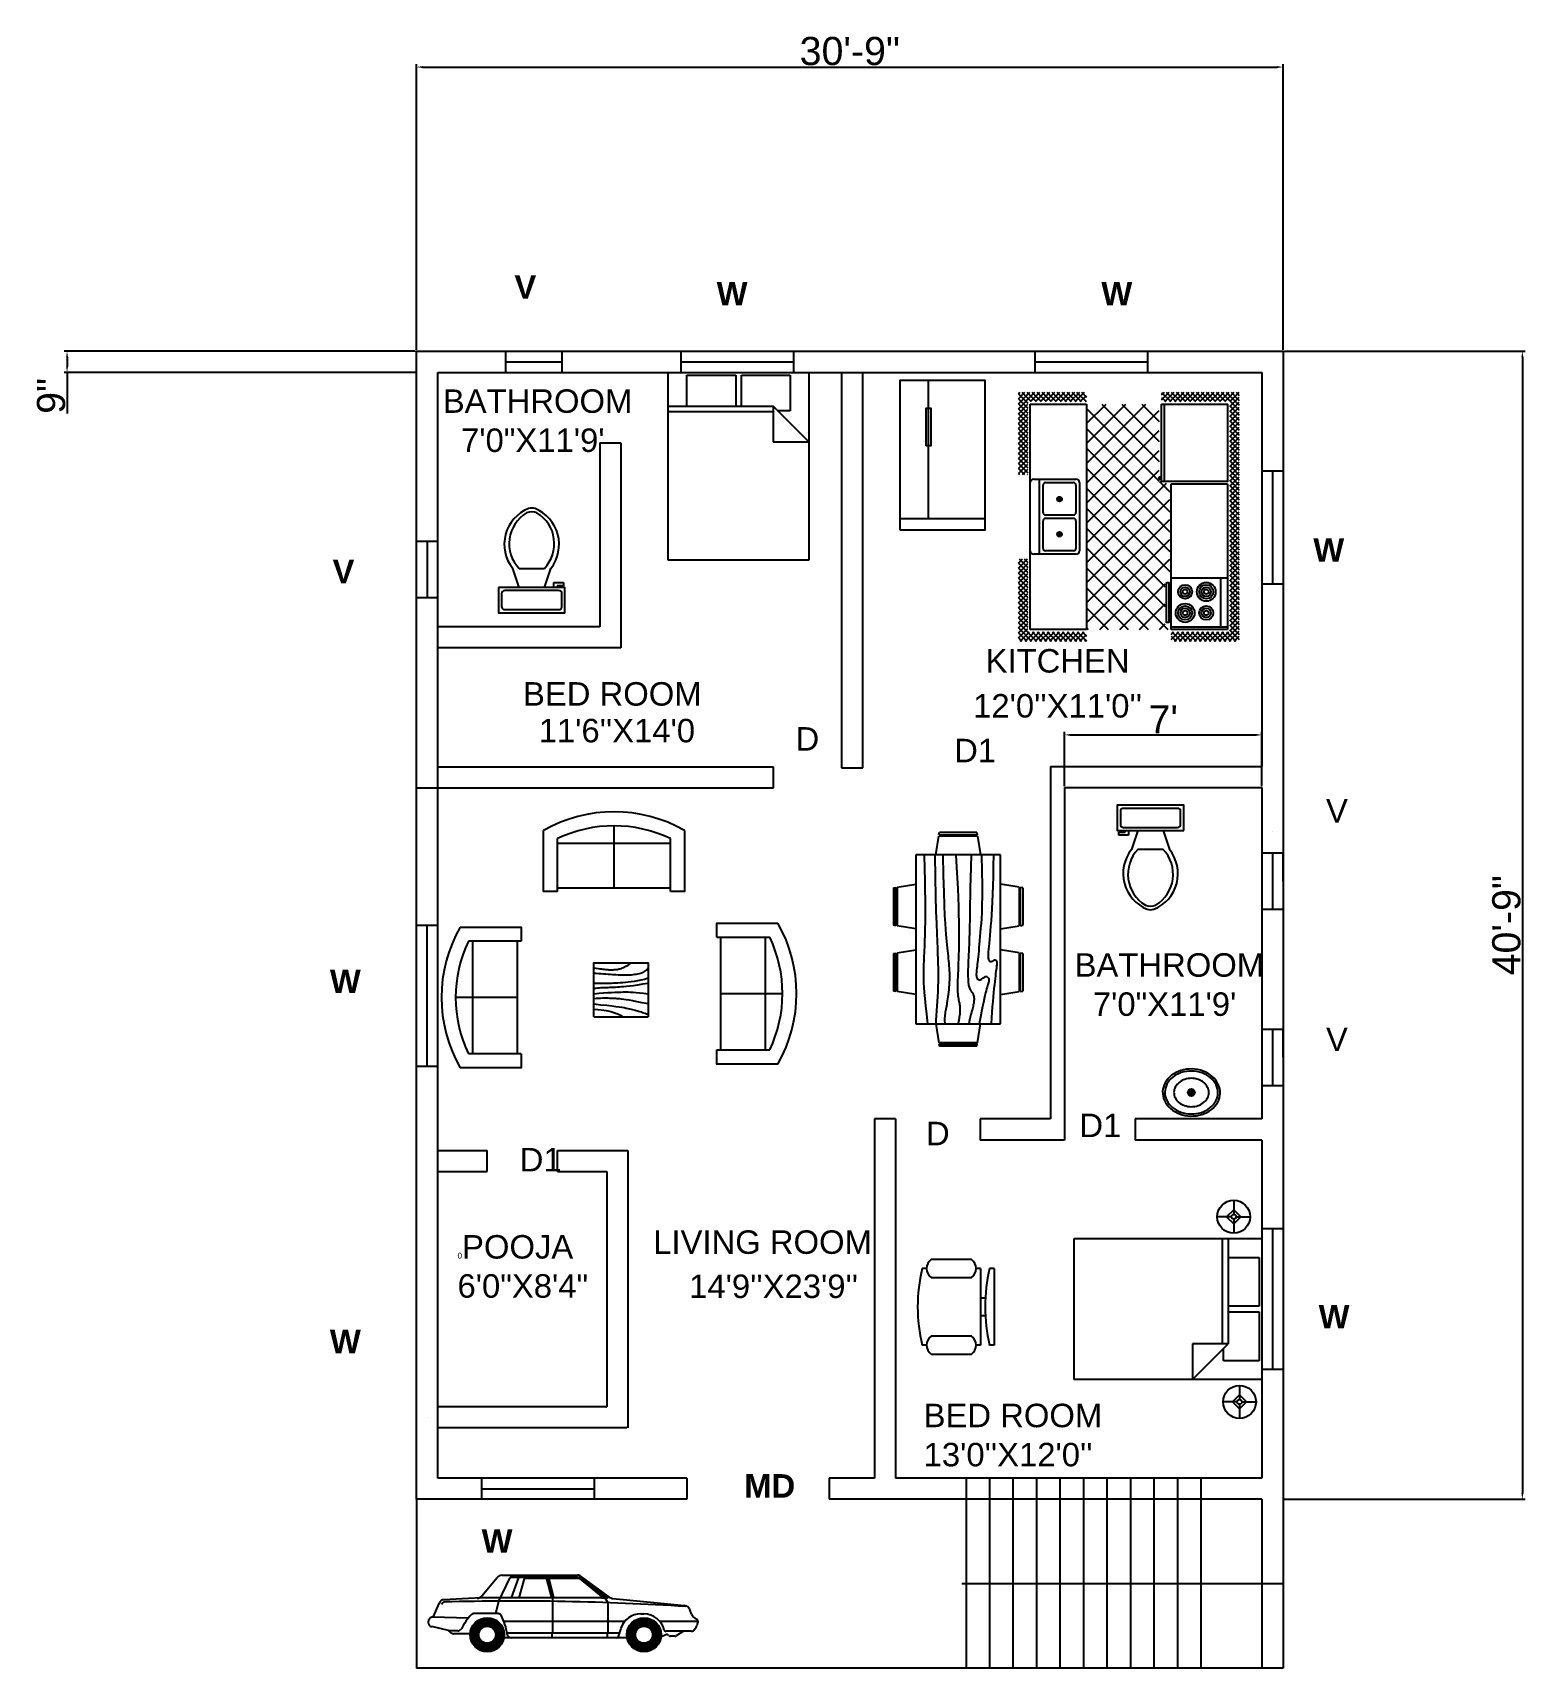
# Model space of a CAD drawing. Header units: inches. Extents: x 1827 to 2463, y 1340 to 2037.
import ezdxf

# ---------------------------------------------------------------- set-up
doc = ezdxf.new("R2010")
doc.units = ezdxf.units.IN
doc.styles.get("Standard").update_dxf_attribs({"font": 'arial.ttf'})
doc.dimstyles.new('ISO-25', dxfattribs={"dimtxt": 12, "dimasz": 2.5, "dimexe": 1.25, "dimexo": 0.625, "dimtad": 1, "dimdec": 0, "dimlunit": 4, "dimtxsty": 'Standard', "dimcen": 2.5, "dimadec": 0, "dimazin": 0, "dimtfac": 1, "dimtdec": 0, "dimtmove": 0, "dimatfit": 3, "dimfxl": 1, "dimarcsym": 0})

msp = doc.modelspace()

# ---------------------------------------------------------------- texts
at = {"attachment_point": 1}
for s, width, insert, char_height in [('{\\fArial|b1|i0|c0|p34;V}', 34.3286, (2032.38, 1933.49), 10), ('{\\fArial|b1|i0|c0|p34;W}', 34.3286, (2118.49, 1930.68), 10), ('{\\fArial|b1|i0|c0|p34;W}', 34.3286, (2282.34, 1930.68), 10), ('BATHROOM\\P  7\'0"X11\'9\'', 71.2683, (2001.89, 1884.92), 10), ('{\\fArial|b1|i0|c0|p34;W}', 34.3286, (2372.6, 1821.5), 10), ('{\\fArial|b1|i0|c0|p34;V}', 34.3286, (1954.93, 1812.35), 10), ('KITCHEN', 94.2202, (2233.06, 1774.29), 10), ('BED ROOM', 94.2202, (2036.05, 1760.2), 10), ("12'0''X11'0''", 78.7622, (2227.74, 1755.13), 10), ("11'6''X14'0", 78.7622, (2042.72, 1744.57), 10), ('{\\H4x;D}', 11.4677, (2152.11, 1741.05), 2.5), ('{\\H4x;D1}', 11.4677, (2219.66, 1736.08), 2.5), ('V', 24.4738, (2378.02, 1710.4), 10), ('BATHROOM\\P  7\'0"X11\'9\'', 71.2683, (2270.96, 1644.73), 10), ('{\\fArial|b1|i0|c0|p34;W}', 34.3286, (1953.79, 1637.79), 10), ('V', 24.4738, (2378.02, 1613.08), 10), ('V', 24.4738, (2378.02, 1613.08), 10), ('{\\H4x;D1}', 11.4677, (2273, 1576.4), 2.5), ('D', 16.6704, (2207.66, 1572.94), 10), ('{\\H4x;D1}', 11.4677, (2034.65, 1561.8), 2.5), ('\\pxt5;LIVING ROOM', 94.2202, (2091.49, 1526.68), 10), ('0{\\H4x;POOJA\\P6\'0"X8\'4"}', 72, (2008.14, 1524.67), 2.5), ("14'9''X23'9''", 78.7622, (2106.8, 1507.87), 10), ('{\\fArial|b1|i0|c0|p34;W}', 34.3286, (2374.88, 1494.93), 10), ('{\\fArial|b1|i0|c0|p34;W}', 34.3286, (1953.79, 1484.33), 10), ("BED ROOM\\P13'0''X12'0''", 96.0447, (2206.66, 1452.84), 10), ('{\\fArial|b1|i0|c0|p34;MD}', 34.3286, (2130.25, 1422.85), 10), ('{\\fArial|b1|i0|c0|p34;W}', 34.3286, (2018.41, 1399.39), 10)]:
    msp.add_mtext_dynamic_manual_height_columns(s, width=width, gutter_width=12.5, heights=[0], dxfattribs=dict(at, insert=insert, char_height=char_height))

# ---------------------------------------------------------------- blocks, each defined once
blk = doc.blocks.new('*D1')
at = {"color": 0, "lineweight": -2, "transparency": 16777216}
for p, q in [((2360.34, 1901.15), (2462.89, 1901.15)), ((2461.64, 1898.65), (2461.64, 1414.65)), ((2360.34, 1412.15), (2462.89, 1412.15))]:
    blk.add_line(p, q, dxfattribs=at)
at = {"color": 0, "transparency": 16777216}
for points in [[(2461.23, 1898.65), (2462.06, 1898.65), (2461.64, 1901.15)], [(2461.23, 1414.65), (2462.06, 1414.65), (2461.64, 1412.15)]]:
    blk.add_solid(points, dxfattribs=at)
at = {"layer": 'Defpoints', "color": 0, "transparency": 16777216}
for p in [(2359.71, 1901.15), (2359.71, 1412.15), (2461.64, 1412.15)]:
    blk.add_point(p, dxfattribs=at)
at = {"color": 0, "transparency": 16777216, "insert": (2454.89, 1656.65), "char_height": 12, "attachment_point": 5, "rotation": 90}
blk.add_mtext('40\'-9"', dxfattribs=at)
blk = doc.blocks.new('*D2')
at = {"color": 0, "lineweight": -2, "transparency": 16777216}
for p, q in [((1990.71, 1901.77), (1990.71, 2023.46)), ((1993.21, 2022.21), (2357.21, 2022.21)), ((2359.71, 1901.77), (2359.71, 2023.46))]:
    blk.add_line(p, q, dxfattribs=at)
at = {"color": 0, "transparency": 16777216}
for points in [[(1993.21, 2022.62), (1993.21, 2021.79), (1990.71, 2022.21)], [(2357.21, 2022.62), (2357.21, 2021.79), (2359.71, 2022.21)]]:
    blk.add_solid(points, dxfattribs=at)
at = {"layer": 'Defpoints', "color": 0, "transparency": 16777216}
for p in [(2359.71, 2022.21), (1990.71, 1901.15), (2359.71, 1901.15)]:
    blk.add_point(p, dxfattribs=at)
at = {"color": 0, "transparency": 16777216, "insert": (2175.21, 2028.96), "char_height": 12, "attachment_point": 5}
blk.add_mtext('30\'-9"', dxfattribs=at)
blk = doc.blocks.new('Bed - Queen')
at = {"linetype": 'Continuous'}
for p, q in [((0, -80.00003), (0, 0)), ((0, 0), (59.99999, 0)), ((59.99999, 0), (59.99999, -80.00003)), ((7.99999, -1.2), (28.79998, -1.2)), ((7.99999, -14.4), (7.99999, -1.2)), ((28.79998, -1.2), (28.79998, -14.4)), ((31.19999, -1.2), (51.99999, -1.2)), ((31.19999, -14.4), (31.19999, -1.2)), ((51.99999, -1.2), (51.99999, -16.4)), ((0, -14.4), (44.8, -14.4)), ((44.8, -16.8), (0, -16.8)), ((59.99999, -29.6), (44.8, -14.4)), ((44.8, -14.4), (44.8, -29.6)), ((51.99999, -16.4), (46.79936, -16.4)), ((44.8, -29.6), (59.99999, -29.6)), ((59.99999, -80.00003), (0, -80.00003))]:
    blk.add_line(p, q, dxfattribs=at)
blk = doc.blocks.new('Sofa - Roundback Loveseat 5 ft.')
at = {"linetype": 'Continuous'}
for p, q in [((0, -32.44198), (0, -5.99998)), ((-24, -33.99998), (-24, -11.46958)), ((-23.9998, -13.38178), (23.99986, -13.38178)), ((24.00004, -33.99998), (24.00004, -11.46958)), ((-24, -32.44198), (24.00004, -32.44198))]:
    blk.add_line(p, q, dxfattribs=at)
for points in [[(-24, -33.99998), (-30, -33.99998), (-30, -7.99998)], [(30.00004, -7.99998), (30.00004, -33.99998), (24.00004, -33.99998)]]:
    blk.add_lwpolyline(points, dxfattribs=at)
for centre, radius, start, end in [((0, -60.24998), 60.24998, 60.13715, 119.8628), ((0, -61.38438), 55.38444, 64.32083, 115.6792)]:
    blk.add_arc(centre, radius, start, end, dxfattribs=at)
blk = doc.blocks.new('Dining Set - 36 x 72 in.')
at = {"linetype": 'Continuous'}
for p, q in [((-22.2343, 26.00059), (-23.4847, 17.99762)), ((-22.2304, 26), (-5.7608, 26)), ((-22, 27.5), (-22.1562, 26.50042)), ((-5.8416, 26.5), (-22.1534, 26.5)), ((-22, 27.5), (-6, 27.5)), ((-5.8437, 26.49966), (-6, 27.5)), ((-4.5152, 17.99762), (-5.7655, 25.99926)), ((5.7657, 26.00059), (4.5153, 17.99762)), ((5.7696, 26), (22.2392, 26)), ((6, 27.5), (5.8438, 26.50042)), ((22.1584, 26.5), (5.8466, 26.5)), ((6, 27.5), (22, 27.5)), ((22.1563, 26.49966), (22, 27.5)), ((23.4848, 17.99762), (22.2345, 25.99926)), ((36, 18), (-36, 18)), ((-36, 18), (-36, -18)), ((36, -18), (36, 18)), ((-45.5, 8), (-44.5004, 8.15617)), ((-45.5, 8), (-45.5, -8)), ((-44.5, -8.15843), (-44.5, 8.15338)), ((-44.0006, 8.23428), (-35.9976, 9.48474)), ((-44, 8.23041), (-44, -8.23915)), ((44.0006, 8.23428), (35.9976, 9.48474)), ((44, 8.23041), (44, -8.23915)), ((44.5, -8.15843), (44.5, 8.15338)), ((45.5, 8), (44.5005, 8.15617)), ((45.5, 8), (45.5, -8)), ((-44.4997, -8.15631), (-45.5, -8)), ((-35.9976, -9.48476), (-43.9993, -8.2345)), ((35.9976, -9.48476), (43.9993, -8.2345)), ((44.4997, -8.15631), (45.5, -8)), ((-36, -18), (36, -18)), ((-22.2343, -26.0006), (-23.4847, -17.99762)), ((-4.5152, -17.99762), (-5.7655, -25.99928)), ((5.7657, -26.0006), (4.5153, -17.99762)), ((23.4848, -17.99762), (22.2345, -25.99928)), ((-22.2304, -26), (-5.7608, -26)), ((-22, -27.5), (-22.1562, -26.50044)), ((-5.8416, -26.5), (-22.1534, -26.5)), ((-22, -27.5), (-6, -27.5)), ((-5.8437, -26.49967), (-6, -27.5)), ((5.7696, -26), (22.2392, -26)), ((6, -27.5), (5.8438, -26.50044)), ((22.1584, -26.5), (5.8466, -26.5)), ((6, -27.5), (22, -27.5)), ((22.1563, -26.49967), (22, -27.5))]:
    blk.add_line(p, q, dxfattribs=at)
for points in [[(-36, 15), (-31.1772, 14.97754), (-26.8079, 14.91406), (-22.8538, 14.81543), (-19.276, 14.6875), (-16.0362, 14.53613), (-13.0957, 14.36718), (-10.4159, 14.18652), (-7.9583, 14), (-5.6904, 13.81315), (-3.6035, 13.63021), (-1.6954, 13.45508), (0.0365, 13.29166), (1.5945, 13.14388), (2.9811, 13.01562), (4.1988, 12.9108), (5.25, 12.83333), (6.1393, 12.78613), (6.8802, 12.76823), (7.4883, 12.77767), (7.9792, 12.8125), (8.3685, 12.87077), (8.6719, 12.95052), (8.9049, 13.0498), (9.0833, 13.16666), (9.2205, 13.29899), (9.3216, 13.44401), (9.3895, 13.59879), (9.4271, 13.76041), (9.4373, 13.92594), (9.4232, 14.09245), (9.3875, 14.257), (9.3333, 14.41666), (9.2638, 14.56917), (9.1836, 14.71484), (9.0975, 14.85465), (9.0104, 14.98958), (8.9272, 15.1206), (8.8529, 15.2487), (8.7922, 15.37483), (8.75, 15.5), (8.7305, 15.62467), (8.7344, 15.74739), (8.7617, 15.86621), (8.8125, 15.97916), (8.8867, 16.08431), (8.9844, 16.17968), (9.1055, 16.26334), (9.25, 16.33333), (9.4189, 16.38802), (9.6172, 16.42708), (9.8506, 16.45052), (10.125, 16.45833), (10.4463, 16.45052), (10.8203, 16.42708), (11.2529, 16.38802), (11.75, 16.33333), (12.3184, 16.26318), (12.9694, 16.17838), (13.7151, 16.07991), (14.5677, 15.96875), (15.5395, 15.84586), (16.6426, 15.71224), (17.8893, 15.56884), (19.2917, 15.41666), (20.859, 15.25667), (22.5879, 15.08984), (24.4721, 14.91715), (26.5052, 14.73958), (28.6809, 14.5581), (30.9929, 14.3737), (33.4347, 14.18733), (36, 14)], [(-36, 10), (-28.9766, 10.14274), (-23.1725, 10.20442), (-18.4241, 10.19775), (-14.5677, 10.13541), (-11.4399, 10.03011), (-8.877, 9.89453), (-6.7154, 9.74137), (-4.7917, 9.58333), (-2.9698, 9.43082), (-1.2246, 9.28515), (0.4415, 9.14534), (2.026, 9.01041), (3.5266, 8.87939), (4.9408, 8.7513), (6.266, 8.62516), (7.5, 8.5), (8.6411, 8.37549), (9.6914, 8.2539), (10.6538, 8.13818), (11.5312, 8.03125), (12.3267, 7.93603), (13.043, 7.85547), (13.6831, 7.79248), (14.25, 7.75), (14.7471, 7.7303), (15.1797, 7.73307), (15.5537, 7.75732), (15.875, 7.80208), (16.1494, 7.86637), (16.3828, 7.94922), (16.5811, 8.04964), (16.75, 8.16666), (16.8944, 8.29915), (17.0143, 8.44531), (17.1089, 8.60319), (17.1771, 8.77083), (17.218, 8.94629), (17.2305, 9.1276), (17.2137, 9.31282), (17.1667, 9.5), (17.0895, 9.6875), (16.987, 9.875), (16.8649, 10.0625), (16.7292, 10.25), (16.5856, 10.4375), (16.4401, 10.625), (16.2985, 10.8125), (16.1667, 11), (16.05, 11.18733), (15.9518, 11.3737), (15.8752, 11.5581), (15.8229, 11.73958), (15.798, 11.91715), (15.8034, 12.08984), (15.842, 12.25667), (15.9167, 12.41666), (16.0295, 12.56836), (16.1784, 12.70833), (16.3605, 12.83268), (16.5729, 12.9375), (16.8127, 13.01888), (17.0768, 13.07291), (17.3625, 13.0957), (17.6667, 13.08333), (17.9894, 13.03312), (18.3418, 12.94726), (18.7382, 12.82918), (19.1927, 12.68229), (19.7195, 12.51001), (20.3327, 12.31575), (21.0465, 12.10294), (21.875, 11.875), (22.8357, 11.63354), (23.959, 11.37304), (25.2786, 11.08618), (26.8282, 10.76562), (28.6414, 10.40405), (30.752, 9.99414), (33.1936, 9.52856), (36, 9)], [(-36, 5.5), (-30.7157, 5.3348), (-26.069, 5.20963), (-21.9946, 5.11767), (-18.4271, 5.05208), (-15.3009, 5.00602), (-12.5508, 4.97265), (-10.1112, 4.94515), (-7.9167, 4.91666), (-5.909, 4.88167), (-4.0586, 4.83984), (-2.3429, 4.79215), (-0.7396, 4.73958), (0.7739, 4.6831), (2.22, 4.6237), (3.6213, 4.56233), (5, 4.5), (6.373, 4.43782), (7.7344, 4.3776), (9.0723, 4.32129), (10.375, 4.27083), (11.6309, 4.22819), (12.8281, 4.19531), (13.9551, 4.17415), (15, 4.16666), (15.954, 4.17448), (16.819, 4.19791), (17.6001, 4.23698), (18.3021, 4.29166), (18.9299, 4.36198), (19.4883, 4.44791), (19.9823, 4.54948), (20.4167, 4.66666), (20.7969, 4.79899), (21.1302, 4.94401), (21.4245, 5.09879), (21.6875, 5.26041), (21.9271, 5.42594), (22.1511, 5.59245), (22.3672, 5.757), (22.5834, 5.91666), (22.8065, 6.06868), (23.0404, 6.21093), (23.2879, 6.34147), (23.5521, 6.45833), (23.8358, 6.55957), (24.142, 6.64323), (24.4735, 6.70735), (24.8334, 6.75), (25.2235, 6.76969), (25.642, 6.76692), (26.0858, 6.74267), (26.5521, 6.69791), (27.0379, 6.63362), (27.5404, 6.55078), (28.0565, 6.45036), (28.5834, 6.33333), (29.1242, 6.19987), (29.7071, 6.04687), (30.3661, 5.87044), (31.1354, 5.66666), (32.0493, 5.43164), (33.142, 5.16146), (34.4475, 4.85221), (36, 4.5)], [(-36, -1), (-30.7915, -0.6591), (-26.0195, -0.38216), (-21.6519, -0.16284), (-17.6563, 0.00521), (-14.0005, 0.12833), (-10.6523, 0.21289), (-7.5796, 0.26522), (-4.75, 0.29166), (-2.134, 0.29793), (0.2878, 0.28711), (2.5317, 0.26163), (4.6146, 0.22396), (6.5529, 0.17651), (8.3633, 0.12174), (10.0623, 0.06209), (11.6667, 0), (13.1899, -0.06201), (14.6341, -0.1211), (15.9982, -0.17432), (17.2813, -0.21875), (18.4823, -0.25147), (19.6003, -0.26953), (20.6343, -0.27002), (21.5834, -0.25), (22.4481, -0.20768), (23.2357, -0.14584), (23.9549, -0.06836), (24.6146, 0.02083), (25.2235, 0.11784), (25.7904, 0.21875), (26.3241, 0.31966), (26.8334, 0.41666), (27.3265, 0.50618), (27.8099, 0.58593), (28.2894, 0.65397), (28.7709, 0.70833), (29.2601, 0.74707), (29.763, 0.76823), (30.2855, 0.76985), (30.8334, 0.75), (31.4088, 0.70784), (31.9994, 0.64713), (32.589, 0.57275), (33.1615, 0.48958), (33.7008, 0.4025), (34.1908, 0.3164), (34.6153, 0.23616), (34.9584, 0.16666), (35.2099, 0.11165), (35.3848, 0.07031), (35.504, 0.04069), (35.5886, 0.02083), (35.6594, 0.00879), (35.7377, 0.0026), (35.8442, 0.00032), (36, 0)], [(-36, -6.5), (-27.1843, -6.31267), (-20.084, -6.1263), (-14.469, -5.9419), (-10.1094, -5.76042), (-6.7752, -5.58285), (-4.2363, -5.41016), (-2.2629, -5.24333), (-0.625, -5.08334), (0.8708, -4.93099), (2.2715, -4.78646), (3.5872, -4.64974), (4.8281, -4.52084), (6.0046, -4.39974), (7.127, -4.28646), (8.2053, -4.18099), (9.25, -4.08334), (10.2705, -3.99382), (11.2734, -3.91407), (12.2647, -3.84603), (13.25, -3.79167), (14.2354, -3.75293), (15.2266, -3.73177), (16.2295, -3.73015), (17.25, -3.75), (18.2912, -3.79248), (19.3451, -3.85547), (20.4009, -3.93604), (21.4479, -4.03125), (22.4754, -4.13819), (23.4727, -4.25391), (24.4289, -4.37549), (25.3334, -4.5), (26.1785, -4.62492), (26.9694, -4.74935), (27.7145, -4.87281), (28.4219, -4.99479), (29.1, -5.11483), (29.7572, -5.23242), (30.4016, -5.34709), (31.0417, -5.45834), (31.6837, -5.56437), (32.3262, -5.65821), (32.9658, -5.73153), (33.599, -5.77604), (34.2224, -5.78345), (34.8327, -5.74545), (35.4264, -5.65373), (36, -5.5)], [(-36, -10), (-26.4022, -9.81299), (-18.4675, -9.62891), (-11.9839, -9.45069), (-6.7396, -9.28125), (-2.5226, -9.12354), (0.8789, -8.98047), (3.6769, -8.85498), (6.0833, -8.75), (8.2767, -8.66765), (10.3021, -8.60677), (12.1712, -8.56543), (13.8958, -8.54167), (15.4876, -8.53353), (16.9583, -8.53907), (18.3197, -8.55632), (19.5834, -8.58334), (20.7616, -8.61841), (21.8685, -8.66081), (22.9188, -8.71004), (23.9271, -8.76563), (24.9081, -8.82707), (25.8763, -8.89388), (26.8465, -8.96558), (27.8334, -9.04167), (28.8474, -9.12118), (29.8828, -9.20117), (30.93, -9.27824), (31.9792, -9.34896), (33.0205, -9.40991), (34.0443, -9.45768), (35.0407, -9.48885), (36, -9.5)], [(-36, -14.5), (-30.0881, -14.33513), (-25.0332, -14.21224), (-20.7312, -14.12647), (-17.0781, -14.07292), (-13.97, -14.04671), (-11.3027, -14.04297), (-8.9724, -14.05681), (-6.875, -14.08334), (-4.9224, -14.11833), (-3.0905, -14.16016), (-1.3709, -14.20785), (0.2448, -14.26042), (1.7647, -14.3169), (3.1973, -14.3763), (4.5507, -14.43767), (5.8333, -14.5), (7.0554, -14.5621), (8.235, -14.62175), (9.3922, -14.67652), (10.5469, -14.72396), (11.7192, -14.76164), (12.929, -14.78711), (14.1965, -14.79794), (15.5417, -14.79167), (16.9933, -14.76424), (18.6152, -14.70508), (20.4804, -14.60197), (22.6615, -14.44271), (25.2312, -14.21509), (28.2624, -13.9069), (31.8277, -13.50594), (36, -13)]]:
    blk.add_lwpolyline(points, dxfattribs=at)
blk = doc.blocks.new('Toilet - top')
for p, q in [((9.5, -6), (9.5, -2)), ((-10, -8.5), (-8, -8.5)), ((-10, -9.5), (-10, -8.5)), ((-7, -9.5), (-10, -9.5)), ((-8, -8.5), (-8, -8)), ((-7, -8), (-7, -9.5)), ((-4, -8), (-6, -14)), ((4, -8), (6, -14)), ((4, -14), (-4, -14))]:
    blk.add_line(p, q)
blk.add_lwpolyline([(10.5, -8), (10.5, 0), (-10.5, 0), (-10.5, -8)], close=True)
for points in [[(-9.5, -2), (-9.5, -6)], [(8.5, -1), (-8.5, -1)], [(-8.5, -7), (8.5, -7)]]:
    blk.add_lwpolyline(points)
for centre, radius, start, end in [((-8.62, -1.88), 0.884, 81.8699, 188.1301), ((8.62, -1.88), 0.884, 351.8699, 98.1301), ((-8.62, -6.12), 0.884, 171.8699, 278.1301), ((8.62, -6.12), 0.884, 261.8699, 8.1301), ((3.52, -21.58), 12.17, 141.4691, 247.9714), ((4.2, -21.82), 11.33, 136.3677, 238.9468), ((-3.52, -21.58), 12.17, 292.0284, 38.5307), ((-4.2, -21.82), 11.33, 301.053, 43.6321), ((0, -27.88), 4, 245.7318, 294.2682), ((0, -29), 4, 254.8605, 285.1395)]:
    blk.add_arc(centre, radius, start, end)
blk = doc.blocks.new('Sink - Oval top')
for p, q in [((-1, 0), (1, 0)), ((0, 1), (0, -1))]:
    blk.add_line(p, q)
at = {"linetype": 'Continuous'}
for points in [[(-12.23, 0.39, 0.117634), (-11.46, -3.36, 0.104469), (-8.88, -6.8, 0.090016), (-5.08, -9.07, 0.08192), (-0.32, -10.02, 0.08192), (4.49, -9.38, 0.090016), (8.42, -7.36, 0.104469), (11.22, -4.09, 0.117634), (12.23, -0.39, 0.117634), (11.46, 3.36, 0.104469), (8.88, 6.8, 0.090016), (5.08, 9.07, 0.08192), (0.32, 10.02, 0.08192), (-4.49, 9.38, 0.090016), (-8.42, 7.36, 0.104469), (-11.22, 4.09, 0.117634)], [(-11.29, 0.16, 0.118622), (-10.52, -3.25, 0.104678), (-8.07, -6.36, 0.089562), (-4.54, -8.37, 0.081185), (-0.13, -9.15, 0.081185), (4.3, -8.49, 0.089562), (7.89, -6.58, 0.104678), (10.42, -3.55, 0.118622), (11.29, -0.16, 0.118622), (10.52, 3.25, 0.104678), (8.07, 6.36, 0.089562), (4.54, 8.37, 0.081185), (0.13, 9.15, 0.081185), (-4.3, 8.49, 0.089562), (-7.89, 6.58, 0.104678), (-10.42, 3.55, 0.118622)], [(-7.42, 0.08, 0.118283), (-6.91, -2.17, 0.104607), (-5.29, -4.21, 0.089718), (-2.97, -5.53, 0.081436), (-0.07, -6.04, 0.081436), (2.84, -5.59, 0.089718), (5.2, -4.33, 0.104607), (6.86, -2.32, 0.118283), (7.42, -0.08, 0.118283), (6.91, 2.17, 0.104607), (5.29, 4.21, 0.089718), (2.97, 5.53, 0.081436), (0.07, 6.04, 0.081436), (-2.84, 5.59, 0.089718), (-5.2, 4.33, 0.104607), (-6.86, 2.32, 0.118283)]]:
    blk.add_lwpolyline(points, format="xyb", close=True, dxfattribs=at)
for radius in [1.5, 1]:
    blk.add_circle((0, 0), radius)
blk = doc.blocks.new('Kitchen Layout - 7 x 8 ft')
for p, q in [((-5, 81.32), (2.68, 89)), ((-5, 83.44), (0.56, 89)), ((-5, 85.56), (-1.56, 89)), ((-5, 87.68), (-3.68, 89)), ((-1, 84.97), (-5, 88.97)), ((-1, 82.85), (-5, 86.85)), ((-1, 80.73), (-5, 84.73)), ((1.09, 85), (-2.91, 89)), ((3.21, 85), (-0.79, 89)), ((0.81, 85), (4.81, 89)), ((5.34, 85), (1.34, 89)), ((2.93, 85), (6.93, 89)), ((7.46, 85), (3.46, 89)), ((5.05, 85), (9.05, 89)), ((9.58, 85), (5.58, 89)), ((7.17, 85), (11.17, 89)), ((11.7, 85), (7.7, 89)), ((9.29, 85), (13.29, 89)), ((13.82, 85), (9.82, 89)), ((11.41, 85), (15.41, 89)), ((15.94, 85), (11.94, 89)), ((13.53, 85), (17.53, 89)), ((18.06, 85), (14.06, 89)), ((15.65, 85), (19.65, 89)), ((20.18, 85), (16.18, 89)), ((17.78, 85), (21.78, 89)), ((22.31, 85), (18.31, 89)), ((19.9, 85), (23.9, 89)), ((24.43, 85), (20.43, 89)), ((22.02, 85), (26.02, 89)), ((26.55, 85), (22.55, 89)), ((24.14, 85), (28.14, 89)), ((28.67, 85), (24.67, 89)), ((26.26, 85), (30.26, 89)), ((30.79, 85), (26.79, 89)), ((28.38, 85), (32.38, 89)), ((32.91, 85), (28.91, 89)), ((30.5, 85), (34.5, 89)), ((35.03, 85), (31.03, 89)), ((32.63, 85), (36.63, 89)), ((37.16, 85), (33.16, 89)), ((34, 84), (96, 84)), ((34, 60), (34, 84)), ((34.75, 85), (38.75, 89)), ((39.28, 85), (35.28, 89)), ((36.87, 85), (40.87, 89)), ((41.4, 85), (37.4, 89)), ((38.99, 85), (42.99, 89)), ((43.52, 85), (39.52, 89)), ((41.11, 85), (45.11, 89)), ((45.64, 85), (41.64, 89)), ((43.23, 85), (47.23, 89)), ((47.76, 85), (43.76, 89)), ((45.35, 85), (49.35, 89)), ((49.88, 85), (45.88, 89)), ((47.47, 85), (51.47, 89)), ((52, 85), (48, 89)), ((49.6, 85), (53.6, 89)), ((54.13, 85), (50.13, 89)), ((51.72, 85), (55.72, 89)), ((56.25, 85), (52.25, 89)), ((53.84, 85), (57.84, 89)), ((58.37, 85), (54.37, 89)), ((55.96, 85), (59.96, 89)), ((60.49, 85), (56.49, 89)), ((58.08, 85), (62.08, 89)), ((62.61, 85), (58.61, 89)), ((60.2, 85), (64.2, 89)), ((64.73, 85), (60.73, 89)), ((62.32, 85), (66.32, 89)), ((66.85, 85), (62.85, 89)), ((64.45, 85), (68.45, 89)), ((68.97, 85), (64.97, 89)), ((66.57, 85), (70.57, 89)), ((71.1, 85), (67.1, 89)), ((68.69, 85), (72.69, 89)), ((73.22, 85), (69.22, 89)), ((70.81, 85), (74.81, 89)), ((75.34, 85), (71.34, 89)), ((72.93, 85), (76.93, 89)), ((77.46, 85), (73.46, 89)), ((75.05, 85), (79.05, 89)), ((79.58, 85), (75.58, 89)), ((77.17, 85), (81.17, 89)), ((81.7, 85), (77.7, 89)), ((79.29, 85), (83.29, 89)), ((83.82, 85), (79.82, 89)), ((81.42, 85), (85.42, 89)), ((85.95, 85), (81.95, 89)), ((83.54, 85), (87.54, 89)), ((88.07, 85), (84.07, 89)), ((85.66, 85), (89.66, 89)), ((90.19, 85), (86.19, 89)), ((87.78, 85), (91.78, 89)), ((92.31, 85), (88.31, 89)), ((89.9, 85), (93.9, 89)), ((94.43, 85), (90.43, 89)), ((92.02, 85), (96.02, 89)), ((96.55, 85), (92.55, 89)), ((94.14, 85), (98.14, 89)), ((101, 82.67), (94.67, 89)), ((96, 84), (96, 60)), ((96.27, 85), (100.27, 89)), ((101, 84.79), (96.79, 89)), ((97, 83.61), (101, 87.61)), ((97, 81.49), (101, 85.49)), ((101, 80.55), (97, 84.55)), ((101, 86.92), (98.92, 89)), ((-5, 79.19), (-1, 83.19)), ((-1, 78.61), (-5, 82.61)), ((-5, 77.07), (-1, 81.07)), ((-1, 76.49), (-5, 80.49)), ((-5, 74.95), (-1, 78.95)), ((-1, 74.36), (-5, 78.36)), ((-5, 72.83), (-1, 76.83)), ((74, 81), (95, 81)), ((97, 79.37), (101, 83.37)), ((101, 78.43), (97, 82.43)), ((97, 77.25), (101, 81.25)), ((101, 76.31), (97, 80.31)), ((97, 75.13), (101, 79.13)), ((101, 74.19), (97, 78.19)), ((97, 73.01), (101, 77.01)), ((-1, 72.24), (-5, 76.24)), ((-5, 70.71), (-1, 74.71)), ((-1, 70.12), (-5, 74.12)), ((-5, 68.59), (-1, 72.59)), ((-1, 68), (-5, 72)), ((-5, 66.47), (-1, 70.47)), ((-1, 65.88), (-5, 69.88)), ((101, 72.07), (97, 76.07)), ((97, 70.89), (101, 74.89)), ((101, 69.95), (97, 73.95)), ((97, 68.76), (101, 72.76)), ((101, 67.82), (97, 71.82)), ((97, 66.64), (101, 70.64)), ((101, 65.7), (97, 69.7)), ((-5, 64.35), (-1, 68.35)), ((-1, 63.76), (-5, 67.76)), ((-5, 62.22), (-1, 66.22)), ((-1, 61.64), (-5, 65.64)), ((-5, 60.1), (-1, 64.1)), ((-1, 59.52), (-5, 63.52)), ((97, 64.52), (101, 68.52)), ((101, 63.58), (97, 67.58)), ((97, 62.4), (101, 66.4)), ((101, 61.46), (97, 65.46)), ((97, 60.28), (101, 64.28)), ((100.34, 60), (97, 63.34)), ((-5, 57.98), (-1, 61.98)), ((-1, 57.39), (-5, 61.39)), ((-1.73, 56), (-5, 59.27)), ((-3.85, 56), (-5, 57.15)), ((-4.86, 56), (-1, 59.86)), ((-2.74, 56), (-1, 57.74)), ((0, 57), (33, 57)), ((10.4, 24), (45.9, 59.5)), ((18.88, 24), (54.38, 59.5)), ((27.37, 24), (62.87, 59.5)), ((31, 55), (31, 56)), ((32, 56), (32, 55)), ((33.03, 55.11), (37.41, 59.5)), ((67.71, 24), (33.68, 58.04)), ((96, 60), (34, 60)), ((35.85, 24), (71.35, 59.5)), ((76.2, 24), (40.7, 59.5)), ((44.34, 24), (77.84, 57.5)), ((84.68, 24), (49.18, 59.5)), ((52.82, 24), (86.32, 57.5)), ((93.17, 24), (57.67, 59.5)), ((61.31, 24), (96, 58.69)), ((96, 29.65), (66.15, 59.5)), ((96, 38.14), (76.64, 57.5)), ((80, 60), (80, 59)), ((82, 59), (82, 60)), ((96, 46.63), (85.13, 57.5)), ((87, 59), (87, 60)), ((89, 60), (89, 59)), ((96, 55.11), (93.57, 57.54)), ((98.22, 60), (97, 61.22)), ((98.84, 60), (101, 62.16)), ((100.96, 60), (101, 60.04)), ((0, 30.57), (24.43, 55)), ((0, 39.06), (15.94, 55)), ((0, 47.54), (7.46, 55)), ((25.29, 24), (0, 49.29)), ((1.91, 24), (32.91, 55)), ((33.77, 24), (2.77, 55)), ((42.26, 24), (11.26, 55)), ((50.74, 24), (19.74, 55)), ((59.23, 24), (28.23, 55)), ((32, 55), (31, 55)), ((69.79, 24), (96, 50.21)), ((16.8, 24), (0, 40.8)), ((78.28, 24), (96, 41.72)), ((8.32, 24), (0, 32.32)), ((86.76, 24), (96, 33.24)), ((-5, 21.92), (-2.92, 24)), ((-5, 19.8), (-1, 23.8)), ((-1, 19.21), (-5, 23.21)), ((-5, 17.68), (-1, 21.68)), ((-1, 17.09), (-5, 21.09)), ((-1, 21.33), (-3.67, 24)), ((-1, 23.45), (-1.55, 24)), ((0, 24), (96, 24)), ((0, 0), (0, 24)), ((95.25, 24), (96, 24.75)), ((96, 24), (96, 0)), ((97, 22.1), (98.9, 24)), ((97, 19.97), (101, 23.97)), ((101, 19.03), (97, 23.03)), ((97, 17.85), (101, 21.85)), ((101, 16.91), (97, 20.91)), ((101, 21.16), (98.16, 24)), ((101, 23.28), (100.28, 24)), ((-5, 15.55), (-1, 19.55)), ((-1, 14.97), (-5, 18.97)), ((-5, 13.43), (-1, 17.43)), ((-1, 12.85), (-5, 16.85)), ((-5, 11.31), (-1, 15.31)), ((-1, 10.73), (-5, 14.73)), ((47.25, 6.5), (47.25, 18.5)), ((48.75, 18.5), (48.75, 6.5)), ((97, 15.73), (101, 19.73)), ((101, 14.79), (97, 18.79)), ((97, 13.61), (101, 17.61)), ((101, 12.67), (97, 16.67)), ((97, 11.49), (101, 15.49)), ((101, 10.55), (97, 14.55)), ((-5, 9.19), (-1, 13.19)), ((-1, 8.6), (-5, 12.6)), ((-5, 7.07), (-1, 11.07)), ((-1, 6.48), (-5, 10.48)), ((-5, 4.95), (-1, 8.95)), ((-1, 4.36), (-5, 8.36)), ((97, 9.37), (101, 13.37)), ((101, 8.43), (97, 12.43)), ((97, 7.25), (101, 11.25)), ((101, 6.31), (97, 10.31)), ((97, 5.12), (101, 9.12)), ((101, 4.18), (97, 8.18)), ((97, 3), (101, 7)), ((-5, 2.83), (-1, 6.83)), ((-1, 2.24), (-5, 6.24)), ((-5, 0.71), (-1, 4.71)), ((-1, 0.12), (-5, 4.12)), ((-5, -1.42), (-1, 2.58)), ((2, -5), (-5, 2)), ((-5, -3.54), (-1, 0.46)), ((96, 0), (0, 0)), ((64, 4), (32, 4)), ((93.24, -5), (101, 2.76)), ((95.36, -5), (101, 0.64)), ((101, 2.06), (97, 6.06)), ((97, 0.88), (101, 4.88)), ((101, -0.06), (97, 3.94)), ((101, -2.18), (97, 1.82)), ((-0.12, -5), (-5, -0.12)), ((-2.25, -5), (-5, -2.25)), ((-4.37, -5), (-5, -4.37)), ((-4.34, -5), (-0.34, -1)), ((-2.22, -5), (1.78, -1)), ((-0.1, -5), (3.9, -1)), ((4.12, -5), (0.12, -1)), ((2.02, -5), (6.02, -1)), ((6.24, -5), (2.24, -1)), ((4.14, -5), (8.14, -1)), ((8.36, -5), (4.36, -1)), ((6.27, -5), (10.27, -1)), ((10.48, -5), (6.48, -1)), ((8.39, -5), (12.39, -1)), ((12.6, -5), (8.6, -1)), ((10.51, -5), (14.51, -1)), ((14.73, -5), (10.73, -1)), ((12.63, -5), (16.63, -1)), ((16.85, -5), (12.85, -1)), ((14.75, -5), (18.75, -1)), ((18.97, -5), (14.97, -1)), ((16.87, -5), (20.87, -1)), ((21.09, -5), (17.09, -1)), ((18.99, -5), (22.99, -1)), ((23.21, -5), (19.21, -1)), ((21.11, -5), (25.11, -1)), ((25.33, -5), (21.33, -1)), ((23.24, -5), (27.24, -1)), ((27.45, -5), (23.45, -1)), ((25.36, -5), (29.36, -1)), ((29.57, -5), (25.57, -1)), ((27.48, -5), (30, -2.48)), ((30, -3.3), (27.7, -1)), ((29.6, -5), (30, -4.6)), ((30, -1.18), (29.82, -1)), ((66, -2.54), (67.54, -1)), ((66, -4.66), (69.66, -1)), ((69.88, -5), (66, -1.12)), ((67.76, -5), (66, -3.24)), ((67.78, -5), (71.78, -1)), ((72, -5), (68, -1)), ((69.9, -5), (73.9, -1)), ((74.12, -5), (70.12, -1)), ((72.03, -5), (76.03, -1)), ((76.24, -5), (72.24, -1)), ((74.15, -5), (78.15, -1)), ((78.36, -5), (74.36, -1)), ((76.27, -5), (80.27, -1)), ((80.49, -5), (76.49, -1)), ((78.39, -5), (82.39, -1)), ((82.61, -5), (78.61, -1)), ((80.51, -5), (84.51, -1)), ((84.73, -5), (80.73, -1)), ((82.63, -5), (86.63, -1)), ((86.85, -5), (82.85, -1)), ((84.75, -5), (88.75, -1)), ((88.97, -5), (84.97, -1)), ((86.88, -5), (90.88, -1)), ((91.09, -5), (87.09, -1)), ((89, -5), (93, -1)), ((93.21, -5), (89.21, -1)), ((91.12, -5), (95.12, -1)), ((95.34, -5), (91.34, -1)), ((97.46, -5), (93.46, -1)), ((99.58, -5), (95.58, -1)), ((101, -4.3), (97, -0.3)), ((97.48, -5), (101, -1.48)), ((99.6, -5), (101, -3.6))]:
    blk.add_line(p, q)
for points in [[(0, 56), (0, 84), (33, 84), (33, 56)], [(74, 60), (74, 84), (95, 84), (95, 60)], [(76, 58), (76, 59), (93, 59), (93, 58)]]:
    blk.add_lwpolyline(points, close=True)
for points in [[(33.5, 21), (62.5, 21)], [(32, 1.5), (32, 19.5)], [(33.5, 6.5), (33.5, 18.5)], [(34.5, 19.5), (46.25, 19.5)], [(49.75, 19.5), (61.5, 19.5)], [(62.5, 18.5), (62.5, 6.5)], [(64, 19.5), (64, 1.5)], [(62.5, 0), (33.5, 0)], [(46.25, 5.5), (34.5, 5.5)], [(61.5, 5.5), (49.75, 5.5)]]:
    blk.add_lwpolyline(points)
for centre, radius in [((80, 75), 4), ((80, 75), 3), ((80, 75), 2), ((89, 75), 3), ((89, 75), 2), ((80, 75), 1), ((89, 66), 4), ((89, 75), 1), ((80, 66), 3), ((80, 66), 2), ((80, 66), 1), ((89, 66), 3), ((89, 66), 2), ((89, 66), 1), ((40.5, 12.5), 1), ((40.5, 12.5), 0.5), ((55.5, 12.5), 1), ((55.5, 12.5), 0.5)]:
    blk.add_circle(centre, radius)
for centre, radius, start, end in [((33.5, 19.5), 1.5, 90, 180), ((62.5, 19.5), 1.5, 0, 90), ((34.5, 18.5), 1, 90, 180), ((46.25, 18.5), 1, 0, 90), ((49.75, 18.5), 1, 90, 180), ((61.5, 18.5), 1, 0, 90), ((33.5, 1.5), 1.5, 180, 270), ((34.5, 6.5), 1, 180, 270), ((46.25, 6.5), 1, 270, 0), ((49.75, 6.5), 1, 180, 270), ((61.5, 6.5), 1, 270, 0), ((62.5, 1.5), 1.5, 270, 0)]:
    blk.add_arc(centre, radius, start, end)
blk = doc.blocks.new('Car - sedan  side')
at = {"linetype": 'Continuous'}
for p, q in [((-139.5, 36), (-129.6, 47.9)), ((-128.6, 32.6), (-121.2, 48)), ((-77.8, 49.3), (-126.6, 49.3)), ((-74.7, 48), (-121.2, 48)), ((-120.3, 34.7), (-115.7, 48)), ((-115.4, 34.7), (-111.7, 48)), ((-97.5, 47.3), (-111.9, 47.3)), ((-94.4, 34.7), (-97.7, 48)), ((-93.7, 34.7), (-97, 48)), ((-93, 34.7), (-96.3, 48)), ((-76.3, 47.3), (-96.2, 47.3)), ((-61.1, 34.7), (-76.3, 47.3)), ((-60, 34.6), (-76.1, 48)), ((-56.9, 35.1), (-75.5, 48.6)), ((-58.5, 34.9), (-75, 48)), ((-140.2, 34.7), (-163.9, 33.6)), ((-62.3, 34.7), (-140.2, 34.7)), ((-130.4, 24.6), (-128.6, 32.6)), ((-93.7, 19.6), (-93.7, 34.7)), ((-62.3, 34.7), (-60, 34.6)), ((-60, 34.6), (-58.5, 34.9)), ((-58, 31.6), (-60, 34.6)), ((-57.2, 35.4), (-58.5, 34.9)), ((-54.9, 34.4), (-8.8, 29.8)), ((-148.3, 21.7), (-171.1, 22.3)), ((-170.9, 22.3), (-166.8, 31.6)), ((-164.6, 31.6), (-165.5, 30.4)), ((-128.8, 24.6), (-144.8, 24.6)), ((-58, 19.6), (-58, 31.6)), ((-37, 24.4), (-34.9, 24.4)), ((-4.2, 24.2), (-5.4, 27.3)), ((-174, 19.5), (-174, 18.9)), ((-160.1, 13.5), (-171.8, 16.2)), ((-159.2, 12.1), (-161.1, 13.7)), ((-155, 13.5), (-160.1, 13.5)), ((-147, 11.6), (-157.7, 11.6)), ((-47.2, 19.6), (-125.2, 19.6)), ((-50.7, 12.1), (-123.3, 12.1)), ((-94.2, 9), (-94.2, 12.1)), ((-93.7, 12.1), (-93.7, 19.6)), ((-58.4, 9), (-58.4, 12.1)), ((-58, 12.1), (-58, 19.6)), ((-51.4, 9.9), (-49.7, 15.1)), ((0, 19.6), (-24.7, 19.6)), ((-20.4, 11.1), (-24.1, 9.4)), ((-4.2, 13.2), (-20.7, 13.2)), ((-18.8, 10.4), (-19.1, 10.8)), ((-9.5, 13.2), (-14.1, 10.2)), ((-3.2, 13.6), (-1.8, 15)), ((-120.6, 9), (-125.2, 9)), ((-45.8, 9), (-120.6, 9)), ((-14.7, 10), (-18, 10))]:
    blk.add_line(p, q, dxfattribs=at)
at = {"linetype": 'Continuous', "const_width": 5.49}
for points in [[(-127.8, 11, -1), (-144.3, 11, -1)], [(-26.7, 11, -1), (-43.2, 11, -1)]]:
    blk.add_lwpolyline(points, format="xyb", close=True, dxfattribs=at)
at = {"linetype": 'Continuous'}
for centre, radius in [((-136, 11), 11), ((-34.9, 11), 11), ((-136, 11), 5.51), ((-34.9, 11), 5.51)]:
    blk.add_circle(centre, radius, dxfattribs=at)
for centre, radius, start, end in [((-126.6, 45.4), 3.97, 90, 140.3029), ((-77.8, 45.4), 3.97, 54.135, 90), ((-163.7, 30.2), 3.38, 92.6827, 155.9736), ((-163.6, 30.9), 1.17, 91.491, 143.9553), ((-118.5, -1702.1), 1734.8, 86.347, 91.491), ((-142.6, 38.5), 3.97, 272.6827, 320.3029), ((-54.5, 38.3), 3.97, 234.135, 264.3123), ((-171.2, 19.5), 2.82, 88.4193, 180), ((-118.1, -2.8), 38.8, 136.3964, 152.9097), ((-144.8, 22.6), 1.98, 90, 136.3964), ((-128.8, 22.6), 1.98, 28.1371, 90), ((-157.1, 7.5), 34.1, 6.5135, 28.1371), ((-37, 11), 13.4, 90, 161.9732), ((-34.9, 11), 13.4, 13.5864, 90), ((-9.1, 25.8), 4, 21.3107, 84.3123), ((0.9, 26.2), 5.49, 201.3107, 247.7048), ((-171.2, 18.9), 2.82, 180, 257.0905), ((-157.7, 13.9), 2.32, 230.1291, 270), ((-155, 16.1), 2.62, 270, 332.9097), ((-120.6, 11.6), 2.62, 186.5135, 270), ((-20.7, 14.4), 1.24, 193.5864, 270), ((-19.9, 10.1), 1.06, 39.301, 113.7159), ((-4.2, 14.6), 1.46, 270, 313.7173), ((-3.8, 17.1), 2.96, 313.7173, 352.3839), ((-1.9, 19.3), 1.94, 325.3744, 67.7048), ((2.5, 16.3), 3.37, 145.3744, 172.3839), ((-52.6, 10.3), 1.24, 270, 341.9732), ((-18, 11.1), 1.06, 219.301, 270), ((-14.7, 11.1), 1.06, 270, 303.047)]:
    blk.add_arc(centre, radius, start, end, dxfattribs=at)
blk = doc.blocks.new('*D15')
at = {"color": 0, "lineweight": -2, "transparency": 16777216}
for p, q in [((1990.09, 1901.15), (1840.61, 1901.15)), ((1841.86, 1898.65), (1841.86, 1894.65)), ((1990.09, 1892.15), (1840.61, 1892.15)), ((1841.86, 1892.15), (1841.86, 1874.6))]:
    blk.add_line(p, q, dxfattribs=at)
at = {"color": 0, "transparency": 16777216}
for points in [[(1841.45, 1898.65), (1842.28, 1898.65), (1841.86, 1901.15)], [(1841.45, 1894.65), (1842.28, 1894.65), (1841.86, 1892.15)]]:
    blk.add_solid(points, dxfattribs=at)
at = {"layer": 'Defpoints', "color": 0, "transparency": 16777216}
for p in [(1990.71, 1901.15), (1841.86, 1892.15), (1990.71, 1892.15)]:
    blk.add_point(p, dxfattribs=at)
at = {"color": 0, "transparency": 16777216, "insert": (1835.11, 1882.13), "char_height": 12, "attachment_point": 5, "rotation": 90}
blk.add_mtext('9"', dxfattribs=at)
blk = doc.blocks.new('Table - Square Woodgrain 42 x 42 in.')
at = {"linetype": 'Continuous'}
blk.add_line((0, -42), (42, -42), dxfattribs=at)
for points in [[(0, -4), (1.704, -4.2172), (3.2358, -4.4188), (4.615, -4.604), (5.8615, -4.7721), (6.9951, -4.9224), (8.0357, -5.0541), (9.0031, -5.1667), (9.9171, -5.2594), (10.7951, -5.3316), (11.6445, -5.3836), (12.4702, -5.4157), (13.277, -5.4283), (14.0698, -5.4217), (14.8535, -5.3964), (15.6331, -5.3526), (16.4133, -5.2908), (17.1986, -5.2103), (17.9913, -5.1062), (18.793, -4.9727), (19.6056, -4.8038), (20.4307, -4.5937), (21.2701, -4.3365), (22.1256, -4.0262), (22.9989, -3.6571), (23.888, -3.2272), (24.7756, -2.7516), (25.6408, -2.2491), (26.4624, -1.7387), (27.2195, -1.2395), (27.891, -0.7703), (28.456, -0.3501), (28.8934, 0.002)], [(0, -42), (0, 0), (42, 0), (42, -42)], [(0, -8), (1.8203, -8.1001), (3.6741, -8.2149), (5.5411, -8.3408), (7.4011, -8.4741), (9.2339, -8.6112), (11.0193, -8.7484), (12.7371, -8.8821), (14.3671, -9.0086), (15.8954, -9.1246), (17.3337, -9.2278), (18.6997, -9.3159), (20.0116, -9.387), (21.2871, -9.4389), (22.5442, -9.4696), (23.8008, -9.477), (25.0749, -9.459), (26.3791, -9.4137), (27.7049, -9.3403), (29.0383, -9.2382), (30.3655, -9.1068), (31.6728, -8.9455), (32.9461, -8.7535), (34.1717, -8.5304), (35.3358, -8.2756), (36.4268, -7.9863), (37.443, -7.6521), (38.3849, -7.2603), (39.253, -6.7986), (40.048, -6.2542), (40.7705, -5.6147), (41.421, -4.8674), (42, -4)], [(42, -12), (39.1784, -12.8621), (36.4519, -13.5654), (33.8246, -14.1294), (31.3004, -14.5731), (28.8832, -14.9161), (26.577, -15.1775), (24.3858, -15.3768), (22.3136, -15.5332), (20.3622, -15.6632), (18.5254, -15.7718), (16.7947, -15.8612), (15.1618, -15.9338), (13.6183, -15.9916), (12.1558, -16.0369), (10.7659, -16.0718), (9.4403, -16.0987), (8.1703, -16.1191), (6.9461, -16.1325), (5.7577, -16.1377), (4.595, -16.1335), (3.4479, -16.1188), (2.3064, -16.0924), (1.1604, -16.0532), (0, -16)], [(42, -16), (37.6529, -16.7365), (33.8802, -17.329), (30.6179, -17.7961), (27.8015, -18.1561), (25.3668, -18.4275), (23.2497, -18.6288), (21.3859, -18.7785), (19.7111, -18.8949), (18.1693, -18.9939), (16.7375, -19.0795), (15.401, -19.1534), (14.1449, -19.217), (12.9544, -19.2717), (11.8148, -19.3191), (10.7113, -19.3606), (9.6291, -19.3976), (8.5534, -19.4323), (7.47, -19.4689), (6.3643, -19.5122), (5.222, -19.5672), (4.0288, -19.6386), (2.7703, -19.7313), (1.4321, -19.8501), (0, -20)], [(0, -24), (3.9243, -23.6805), (7.4766, -23.4138), (10.6891, -23.1954), (13.5943, -23.0205), (16.2247, -22.8847), (18.6125, -22.7832), (20.7903, -22.7116), (22.7903, -22.6651), (24.6563, -22.642), (26.4764, -22.6507), (28.35, -22.7024), (30.3766, -22.8084), (32.6555, -22.98), (35.2861, -23.2283), (38.3678, -23.5645), (42, -24)], [(42, -32), (37.392, -31.017), (33.4585, -30.2231), (30.1291, -29.5949), (27.3334, -29.109), (25.0009, -28.742), (23.0612, -28.4707), (21.4439, -28.2716), (20.0786, -28.1215), (18.8998, -28.0002), (17.8609, -27.9014), (16.9206, -27.8219), (16.0371, -27.7588), (15.1691, -27.709), (14.2748, -27.6693), (13.3128, -27.6368), (12.2415, -27.6083), (11.0295, -27.5824), (9.6867, -27.5643), (8.233, -27.5608), (6.6884, -27.5787), (5.0728, -27.6248), (3.4062, -27.7058), (1.7086, -27.8286), (0, -28)], [(0, -32), (5.4026, -32.5358), (9.9494, -33.019), (13.7424, -33.4553), (16.8834, -33.8505), (19.4743, -34.2106), (21.6171, -34.5413), (23.4136, -34.8486), (24.9657, -35.1382), (26.3614, -35.4156), (27.6332, -35.6841), (28.7995, -35.9467), (29.8788, -36.2064), (30.8897, -36.4661), (31.8507, -36.7288), (32.7802, -36.9973), (33.6968, -37.2747), (34.6175, -37.5635), (35.5531, -37.8651), (36.5128, -38.1805), (37.506, -38.5108), (38.5421, -38.8568), (39.6302, -39.2197), (40.7797, -39.6004), (42, -40)], [(0, -36), (3.0098, -36.2857), (5.5354, -36.5643), (7.6368, -36.8359), (9.374, -37.1009), (10.807, -37.3597), (11.9957, -37.6126), (13.0002, -37.8599), (13.8804, -38.102), (14.6874, -38.3393), (15.4365, -38.5729), (16.1338, -38.8041), (16.7858, -39.0341), (17.3987, -39.264), (17.9787, -39.4952), (18.5322, -39.7288), (19.0655, -39.9662), (19.5832, -40.2081), (20.0842, -40.4544), (20.5657, -40.7046), (21.0249, -40.9581), (21.459, -41.2144), (21.8653, -41.4731), (22.2409, -41.7335), (22.5831, -41.9951)]]:
    blk.add_lwpolyline(points, dxfattribs=at)
blk = doc.blocks.new('Chair - Desk')
at = {"linetype": 'Continuous'}
for p, q in [((-8.5, 0), (-8.5, -1)), ((-8.5, 0), (8.5, 0)), ((8.5, 0), (8.5, -1)), ((-8.5, -3), (-8.5, -4)), ((-8.5, -3), (8.5, -3)), ((-2, -3), (-2, -1.9355)), ((2, -1.9576), (2, -3)), ((8.5, -3), (8.5, -4)), ((-10.5, -5), (-10.5, -14)), ((-6.5, -14), (-6.5, -5)), ((6.5, -5), (6.5, -14)), ((10.5, -14), (10.5, -5)), ((-8.5, -15), (-8.5, -16)), ((8.5, -15), (8.5, -16))]:
    blk.add_line(p, q, dxfattribs=at)
for centre, radius, start, end in [((0, 34.625), 36.625, 256.5803, 283.4197), ((-8.5, -6.5), 2.5, 36.8699, 143.1301), ((8.5, -6.5), 2.5, 36.8699, 143.1301), ((-8.5, -12.5), 2.5, 216.8699, 323.1301), ((8.5, -12.5), 2.5, 216.8699, 323.1301), ((0, 19.625), 36.625, 256.5803, 283.4197)]:
    blk.add_arc(centre, radius, start, end, dxfattribs=at)
blk = doc.blocks.new('Refrigerator-2 door - 36 in front')
for p, q in [((12, 5), (12, 64)), ((0, 5), (36, 5))]:
    blk.add_line(p, q)
for points in [[(0, 0), (0, 64), (36, 64), (36, 0)], [(11, 36), (11, 52), (13, 52), (13, 36)]]:
    blk.add_lwpolyline(points, close=True)
blk = doc.blocks.new('Lamp - Table')
at = {"linetype": 'Continuous'}
for p, q in [((0, 7), (0, 1)), ((-1, 0), (-7, 0)), ((0, 3), (-3, 0)), ((-3, 0), (0, -3)), ((3, 0), (0, 3)), ((0, -3), (3, 0)), ((1, 0), (7, 0)), ((0, -1), (0, -7))]:
    blk.add_line(p, q, dxfattribs=at)
for radius in [7, 1]:
    blk.add_circle((0, 0), radius, dxfattribs=at)
blk = doc.blocks.new('*D34')
at = {"color": 0, "lineweight": -2, "transparency": 16777216}
for p, q in [((2266.71, 1715.93), (2266.71, 1738.98)), ((2269.21, 1737.73), (2348.21, 1737.73)), ((2350.71, 1715.93), (2350.71, 1738.98))]:
    blk.add_line(p, q, dxfattribs=at)
at = {"color": 0, "transparency": 16777216}
for points in [[(2269.21, 1738.14), (2269.21, 1737.31), (2266.71, 1737.73)], [(2348.21, 1738.14), (2348.21, 1737.31), (2350.71, 1737.73)]]:
    blk.add_solid(points, dxfattribs=at)
at = {"layer": 'Defpoints', "color": 0, "transparency": 16777216}
for p in [(2350.71, 1737.73), (2266.71, 1715.3), (2350.71, 1715.3)]:
    blk.add_point(p, dxfattribs=at)
at = {"color": 0, "transparency": 16777216, "insert": (2308.71, 1744.35), "char_height": 12, "attachment_point": 5}
blk.add_mtext("7'", dxfattribs=at)

# ---------------------------------------------------------------- dimensions: what is measured, and where the dimension line sits
for base, p1, p2, picture, middle in [((2359.71, 2022.21), (1990.71, 1901.15), (2359.71, 1901.15), '*D2', (2175.21, 2028.96)), ((2350.71, 1737.73), (2266.71, 1715.3), (2350.71, 1715.3), '*D34', (2308.71, 1744.35))]:
    dim = msp.add_linear_dim(base=base, p1=p1, p2=p2, dimstyle='ISO-25')
    dim.commit()
    dim.dimension.update_dxf_attribs({"geometry": picture, "text_midpoint": middle})
for base, p1, p2, picture, middle in [((1841.86, 1892.15), (1990.71, 1901.15), (1990.71, 1892.15), '*D15', (1835.11, 1882.13)), ((2461.64, 1412.15), (2359.71, 1901.15), (2359.71, 1412.15), '*D1', (2454.89, 1656.65))]:
    dim = msp.add_linear_dim(base=base, p1=p1, p2=p2, angle=90, dimstyle='ISO-25')
    dim.commit()
    dim.dimension.update_dxf_attribs({"geometry": picture, "text_midpoint": middle})

# ---------------------------------------------------------------- linework, layer by layer
for p, q in [((2028.78, 1892.15), (2028.78, 1901.15)), ((2028.78, 1896.65), (2052.78, 1896.65)), ((2052.78, 1892.15), (2052.78, 1901.15)), ((2068.71, 1901.15), (2068.71, 1901.15)), ((2103.43, 1892.15), (2103.43, 1901.15)), ((2103.43, 1896.65), (2151.43, 1896.65)), ((2151.43, 1892.15), (2151.43, 1901.15)), ((2254.21, 1892.15), (2254.21, 1901.15)), ((2254.21, 1892.15), (2254.21, 1901.15)), ((2254.21, 1896.65), (2302.21, 1896.65)), ((2254.21, 1896.65), (2302.21, 1896.65)), ((2302.21, 1892.15), (2302.21, 1901.15)), ((2302.21, 1892.15), (2302.21, 1901.15)), ((2302.21, 1896.65), (2302.21, 1896.65)), ((2302.21, 1896.65), (2302.21, 1896.65)), ((1999.71, 1892.15), (2137.71, 1892.15)), ((1999.71, 1724.15), (1999.71, 1892.15)), ((1999.71, 1892.15), (2068.71, 1892.15)), ((2068.71, 1892.15), (2068.71, 1892.15)), ((2100.13, 1892.15), (2350.71, 1892.15)), ((2142.71, 1892.15), (2200.71, 1892.15)), ((2171.71, 1892.15), (2171.71, 1723.66)), ((2180.71, 1723.66), (2180.71, 1892.15)), ((2350.71, 1892.15), (2350.71, 1724.3)), ((2068.71, 1862.15), (2068.71, 1783.81)), ((2068.71, 1862.15), (2077.71, 1862.15)), ((2077.71, 1862.15), (2077.71, 1774.81)), ((2077.71, 1849.78), (2077.71, 1849.78)), ((2350.71, 1850.15), (2359.71, 1850.15)), ((2355.21, 1850.15), (2355.21, 1802.15)), ((2359.71, 1826.15), (2359.71, 1826.15)), ((1999.71, 1820.15), (1990.71, 1820.15)), ((1995.21, 1820.15), (1995.21, 1796.15)), ((2350.71, 1802.15), (2359.71, 1802.15)), ((1999.71, 1796.15), (1990.71, 1796.15)), ((2068.71, 1783.81), (1999.71, 1783.81)), ((2077.71, 1774.81), (1999.71, 1774.81)), ((1999.71, 1421.15), (1999.71, 1771.45)), ((2350.71, 1751.15), (2350.71, 1724.3)), ((2271.64, 1744.85), (2271.64, 1744.85)), ((1999.71, 1724.15), (2142.71, 1724.15)), ((2142.71, 1715.15), (2142.71, 1724.15)), ((2171.71, 1723.66), (2180.71, 1723.66)), ((2260.71, 1724.3), (2260.71, 1574.15)), ((2260.71, 1724.3), (2350.71, 1724.3)), ((2260.71, 1721.15), (2260.71, 1721.15)), ((1990.71, 1715.15), (2142.71, 1715.15)), ((2266.71, 1715.3), (2266.71, 1574.15)), ((2266.71, 1715.3), (2350.71, 1715.3)), ((2350.71, 1715.3), (2350.71, 1574.15)), ((2350.71, 1715.3), (2350.71, 1665.65)), ((2355.21, 1696.4), (2355.21, 1696.4)), ((2359.71, 1687.29), (2350.71, 1687.29)), ((2355.21, 1687.29), (2355.21, 1663.29)), ((2359.71, 1675.29), (2359.71, 1687.29)), ((2359.71, 1687.29), (2359.71, 1687.29)), ((2359.71, 1675.29), (2359.71, 1663.29)), ((2359.71, 1663.29), (2350.71, 1663.29)), ((2350.71, 1662.65), (2350.71, 1662.65)), ((2355.21, 1663.29), (2355.21, 1663.29)), ((1990.71, 1656.65), (1999.71, 1656.65)), ((1995.21, 1596.65), (1995.21, 1656.65)), ((2350.71, 1612.4), (2359.71, 1612.4)), ((2355.21, 1612.4), (2355.21, 1588.4)), ((2359.71, 1600.4), (2359.71, 1612.4)), ((1990.71, 1596.65), (1999.71, 1596.65)), ((2355.21, 1600.4), (2355.21, 1600.4)), ((2350.71, 1588.4), (2359.71, 1588.4)), ((2185.71, 1574.15), (2185.71, 1421.15)), ((2194.71, 1574.15), (2185.71, 1574.15)), ((2194.71, 1574.15), (2194.71, 1421.15)), ((2230.71, 1574.15), (2230.71, 1565.15)), ((2260.71, 1574.15), (2230.71, 1574.15)), ((2266.71, 1574.15), (2266.71, 1565.15)), ((2350.71, 1574.15), (2296.71, 1574.15)), ((2296.71, 1574.15), (2296.71, 1565.15)), ((1999.71, 1560.76), (2020.71, 1560.76)), ((2020.71, 1551.76), (2020.71, 1560.76)), ((2050.71, 1551.76), (2050.71, 1560.76)), ((2050.71, 1560.76), (2080.75, 1560.76)), ((2080.75, 1560.76), (2080.75, 1442.56)), ((2266.71, 1565.15), (2230.71, 1565.15)), ((2350.71, 1565.15), (2296.71, 1565.15)), ((2350.71, 1565.15), (2350.71, 1421.15)), ((1999.71, 1551.76), (2020.71, 1551.76)), ((1999.71, 1551.76), (2020.71, 1551.76)), ((2020.71, 1551.76), (2020.71, 1551.76)), ((2050.71, 1551.76), (2050.71, 1551.76)), ((2050.71, 1551.76), (2071.71, 1551.76)), ((2071.71, 1551.76), (2071.71, 1451.56)), ((2350.71, 1527.5), (2359.71, 1527.5)), ((2355.21, 1527.5), (2355.21, 1467.5)), ((2350.71, 1467.5), (2359.71, 1467.5)), ((2071.26, 1451.56), (1999.71, 1451.56)), ((2071.26, 1451.56), (2071.71, 1451.56)), ((1995.21, 1446.97), (1995.21, 1446.97)), ((1999.71, 1446.43), (1999.71, 1446.43)), ((2080.22, 1442.56), (1999.71, 1442.56)), ((1999.71, 1421.15), (1999.71, 1421.15)), ((1999.71, 1421.15), (1999.71, 1421.15)), ((1999.71, 1421.15), (1999.71, 1421.15)), ((2105.8, 1421.15), (1999.71, 1421.15)), ((2018.41, 1421.15), (2018.41, 1412.15)), ((2018.41, 1416.65), (2066.41, 1416.65)), ((2066.41, 1421.15), (2066.41, 1412.15)), ((2105.8, 1421.15), (2105.8, 1421.15)), ((2105.8, 1421.15), (2105.8, 1412.15)), ((2185.71, 1421.15), (2166.48, 1421.15)), ((2166.48, 1421.15), (2166.48, 1412.15)), ((2350.71, 1421.15), (2194.71, 1421.15)), ((2224.71, 1421.15), (2224.71, 1340.15)), ((2234.71, 1421.15), (2234.71, 1340.15)), ((2244.71, 1421.15), (2244.71, 1340.15)), ((2254.71, 1421.15), (2254.71, 1340.15)), ((2254.71, 1421.15), (2254.71, 1340.15)), ((2264.71, 1421.15), (2264.71, 1340.15)), ((2274.71, 1421.15), (2274.71, 1340.15)), ((2284.71, 1421.15), (2284.71, 1340.15)), ((2284.71, 1421.15), (2284.71, 1340.15)), ((2284.71, 1421.15), (2284.71, 1340.15)), ((2284.71, 1421.15), (2284.71, 1340.15)), ((2294.71, 1421.15), (2294.71, 1340.15)), ((2304.71, 1421.15), (2304.71, 1340.15)), ((2314.71, 1421.15), (2314.71, 1340.15)), ((2324.71, 1421.15), (2324.71, 1340.15)), ((2350.71, 1421.15), (2350.71, 1421.15)), ((1990.71, 1412.15), (1990.71, 1340.15)), ((2098.71, 1412.15), (2098.71, 1412.15)), ((2350.71, 1412.15), (2350.71, 1340.15)), ((2359.71, 1412.15), (2359.71, 1340.15)), ((2359.71, 1376.15), (2222.9, 1376.15)), ((2222.9, 1376.15), (2222.9, 1376.15))]:
    msp.add_line(p, q)
for points in [[(2105.8, 1412.15), (1990.71, 1412.15), (1990.71, 1901.15), (2359.71, 1901.15), (2359.71, 1412.15)], [(2350.71, 1412.15), (2166.48, 1412.15)], [(2359.71, 1340.15), (1990.71, 1340.15)]]:
    msp.add_lwpolyline(points)

# ---------------------------------------------------------------- block references
for name, p in [('Bed - Queen', (2097.83, 1892.15)), ('Refrigerator-2 door - 36 in front', (2196.72, 1824.89)), ('Sofa - Roundback Loveseat 5 ft.', (2074.8, 1705.01)), ('Sink - Oval top', (2320.69, 1585.41)), ('Lamp - Table', (2338.71, 1532.5)), ('Lamp - Table', (2341.21, 1453.61))]:
    msp.add_blockref(name, p)
for name, p, rotation in [('Kitchen Layout - 7 x 8 ft', (2252.03, 1878.68), 270), ('Dining Set - 36 x 72 in.', (2221.36, 1650.63), 270), ('Sofa - Roundback Loveseat 5 ft.', (2001.31, 1625.9), 90), ('Sofa - Roundback Loveseat 5 ft.', (2152.56, 1627.54), 269.9999999999981), ('Bed - Queen', (2350.71, 1523.15), 270)]:
    msp.add_blockref(name, p, dxfattribs=dict(rotation=rotation))
for name, p, xscale, yscale, zscale, rotation in [('Toilet - top', (2039.75, 1789.78), 1.349311005890863, 1.349311005890863, 1.349311005890863, 180), ('Chair - Desk', (2236.68, 1494.13), 1.916912935985065, 1.916912935985065, 1.916912935985065, 270)]:
    msp.add_blockref(name, p, dxfattribs=dict(xscale=xscale, yscale=yscale, zscale=zscale, rotation=rotation))
for name, p, xscale, yscale, zscale in [('Toilet - top', (2303.3, 1707.78), 1.349311005890863, 1.349311005890863, 1.349311005890863), ('Table - Square Woodgrain 42 x 42 in.', (2066.26, 1640.67), 0.5487332775237874, 0.5487332775237874, 0.5487332775237874), ('Car - sedan  side', (2110.61, 1347.18), 0.6603337869500493, 0.6603337869500493, 0.6603337869500493)]:
    msp.add_blockref(name, p, dxfattribs=dict(xscale=xscale, yscale=yscale, zscale=zscale))

msp.set_redraw_order([(e.dxf.handle, doc.entitydb.next_handle()) for e in msp.query("TEXT MTEXT ATTDEF DIMENSION ARC_DIMENSION")])  # texts and dimensions are drawn at this point

doc.saveas('drawing.dxf')
